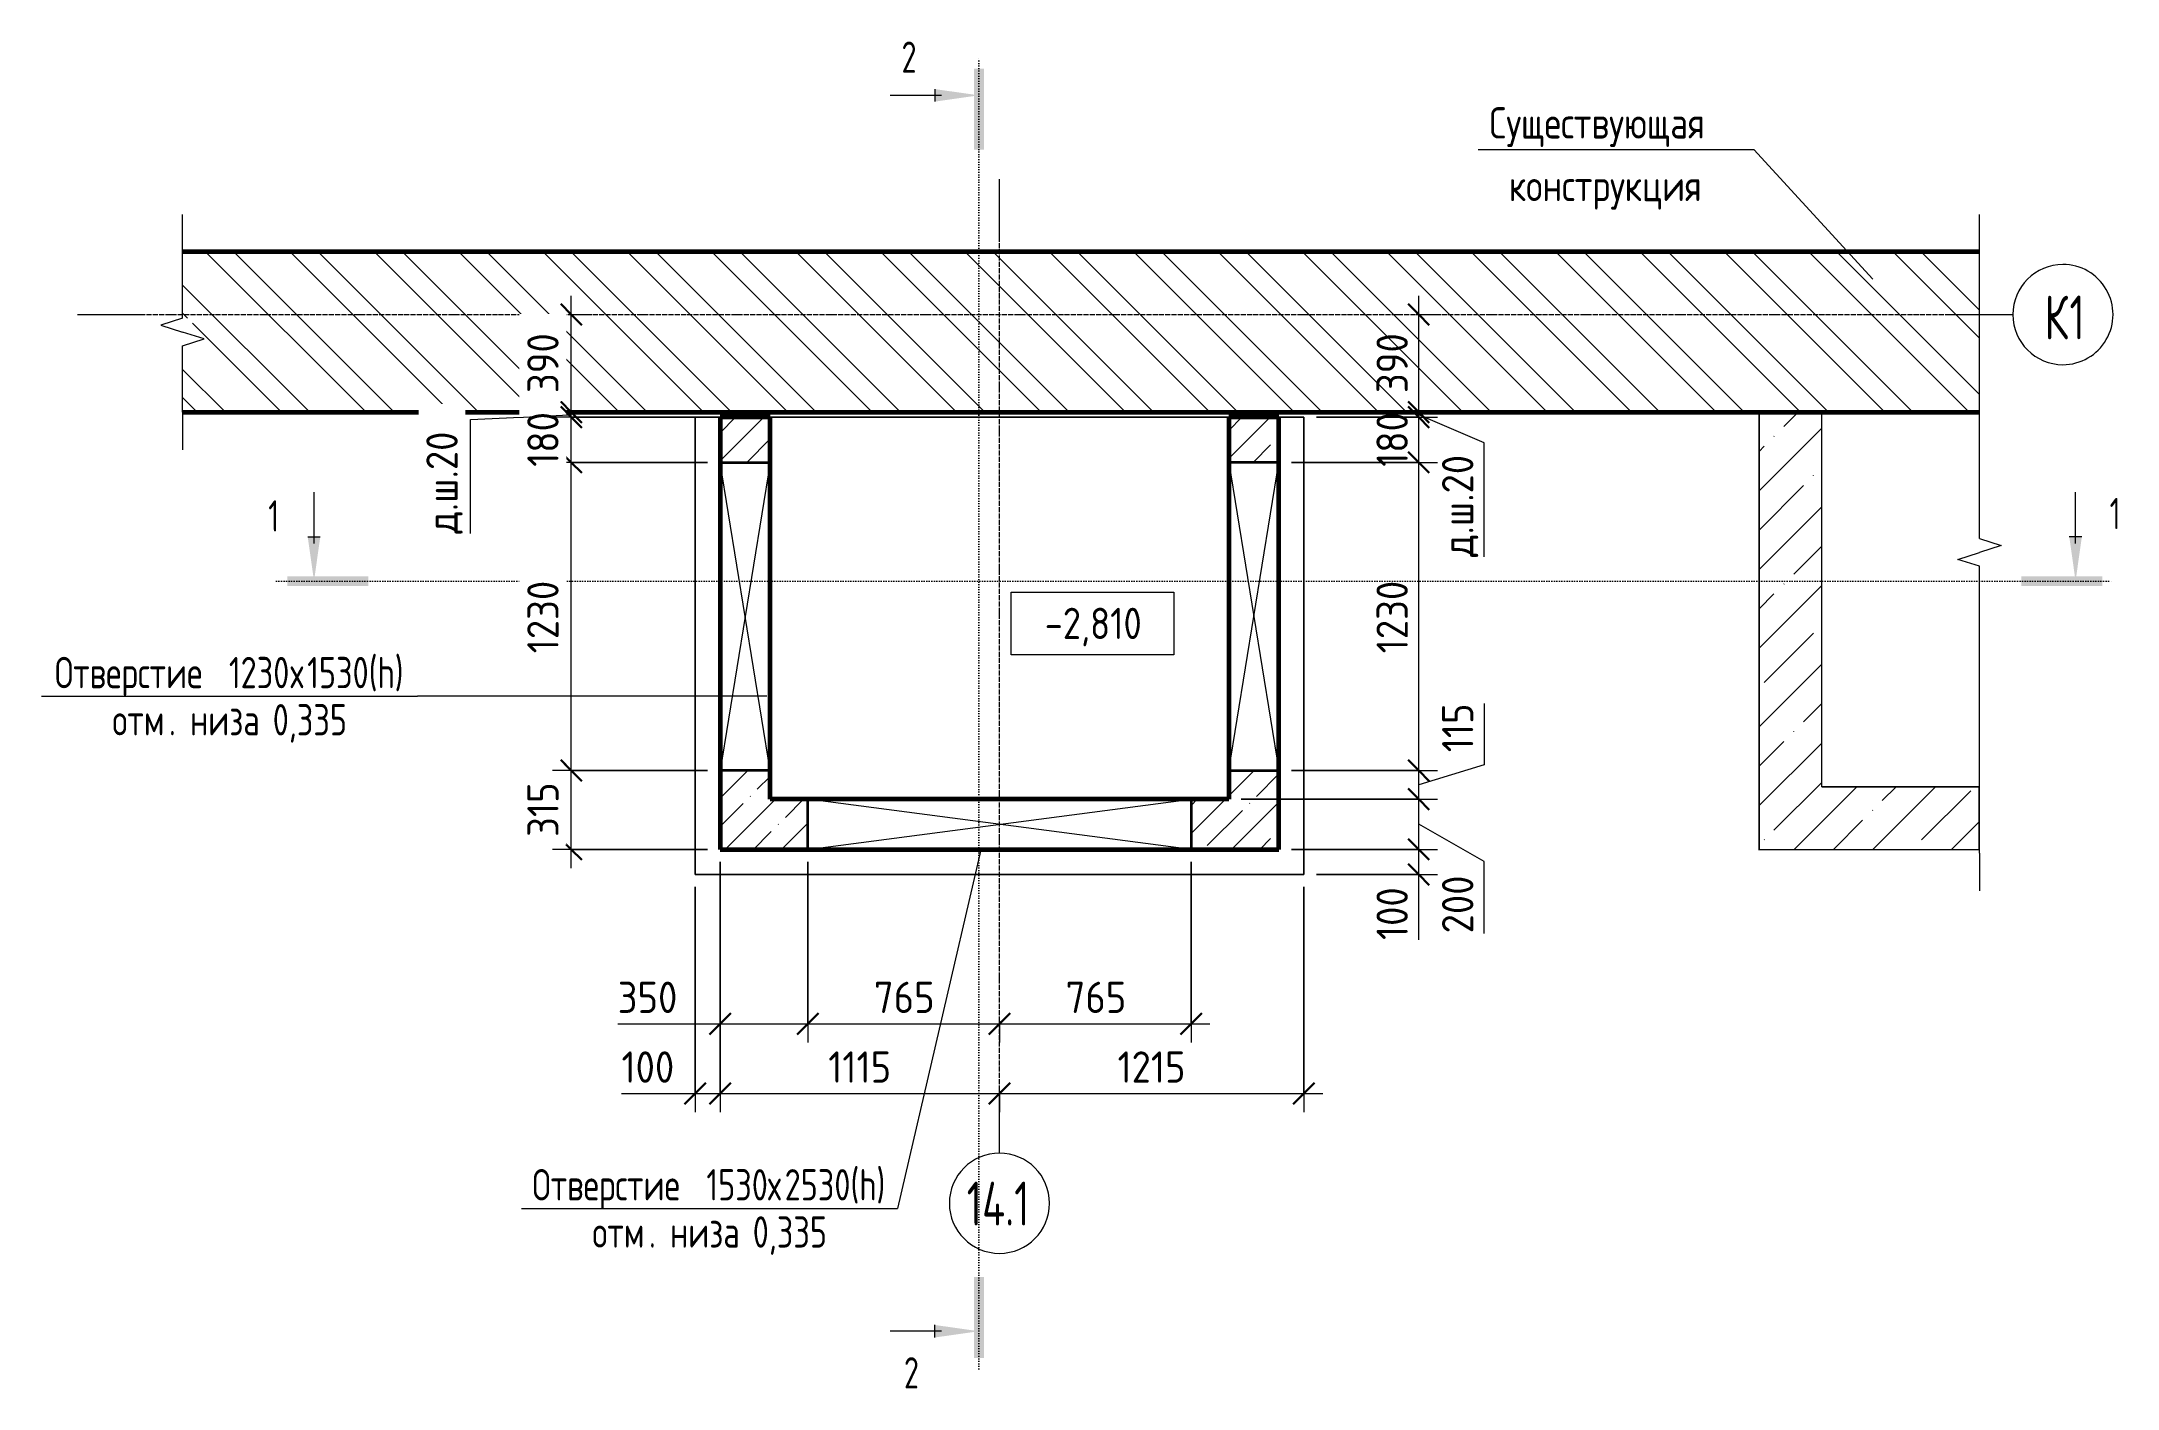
# Model space of a CAD drawing. Header units: millimetres. Extents: x -39853 to 12393, y -4903 to 80275.
# Drawn here: x -39853 to -31568, y 74898 to 80275 of the extents above.
import ezdxf

# ---------------------------------------------------------------- set-up
doc = ezdxf.new("R2010")
doc.units = ezdxf.units.MM
doc.linetypes.add('02 Штрихпунктирная _20 мм_', pattern=[25, 20, -2.5, 0, -2.5])
doc.linetypes.add('04 Пунктир 10мм', pattern=[10, 0, -10])
for name, color, linetype, lineweight in [('AA_Dim', 7, 'Continuous', 9), ('AA_Dim-50', 7, 'Continuous', 9), ('AA_Linii', 7, 'Continuous', 9), ('AA_Oformlenie', 7, 'Continuous', 9), ('AA_Razrez', 7, 'Continuous', 9), ('AA_Vinoska', 7, 'Continuous', 9), ('AA_Visotnaya otmetka', 7, 'Continuous', 9), ('AF_Okno', 7, 'Continuous', 20), ('AF_Pokritie', 7, 'Continuous', 9), ('AF_Stena', 7, 'Continuous', 20), ('AF_Stena_Опалубка', 253, 'Continuous', 20), ('KR_Fundament', 7, 'Continuous', 20), ('Оси', 7, 'Continuous', 9)]:
    doc.layers.add(name, color=color, linetype=linetype, lineweight=lineweight)
doc.styles.add('GOST Common', font='GOST Common.ttf', dxfattribs={"width": 0.85, "height": 125})
doc.styles.add('ISOCPEUR', font='isocpeur.ttf', dxfattribs={"width": 0.7, "height": 175})
doc.styles.add('ISOCPEUR_1', font='isocpeur.ttf', dxfattribs={"width": 0.85, "height": 125})
doc.styles.add('ISOCPEUR_2', font='isocpeur.ttf', dxfattribs={"width": 0.75, "height": 125})
doc.styles.add('ISOCPEUR_3', font='isocpeur.ttf', dxfattribs={"width": 0.7, "height": 125})
doc.styles.add('ISOCPEUR_4', font='isocpeur.ttf', dxfattribs={"width": 0.9, "height": 125})
doc.dimstyles.new('00_Точн_3_знака__прозр_', dxfattribs={"dimscale": 304.8, "dimtxt": 124.497647, "dimasz": 0.278871, "dimexe": 0.246063, "dimexo": 0.164042, "dimgap": 0.016404, "dimtad": 1, "dimdec": 3, "dimrnd": 0.001, "dimdsep": 46, "dimtxsty": 'ISOCPEUR_4', "dimblk1": 'OBLIQUE', "dimblk2": 'OBLIQUE', "dimsah": 1, "dimcen": 0.09, "dimdle": 0.246063, "dimazin": 0, "dimtfac": 1, "dimtdec": 4, "dimtix": 1, "dimtmove": 1, "dimatfit": 3, "dimfxl": 1, "dimtvp": 1, "dimtolj": 1, "dimtzin": 0, "dimlwd": 18, "dimlwe": 18, "dimarcsym": 2})
doc.dimstyles.new('00_Точн_3_знака__прозр__1', dxfattribs={"dimscale": 304.8, "dimtxt": 124.497647, "dimasz": 0.278871, "dimexe": 0.246063, "dimexo": 0.164042, "dimgap": 0.016404, "dimtad": 1, "dimdec": 3, "dimrnd": 0.001, "dimdsep": 46, "dimtxsty": 'ISOCPEUR_4', "dimblk1": 'OBLIQUE', "dimblk2": 'OBLIQUE', "dimsah": 1, "dimcen": 0.09, "dimdle": 0.246063, "dimazin": 0, "dimtfac": 1, "dimtdec": 4, "dimtix": 1, "dimtmove": 0, "dimatfit": 3, "dimfxl": 1, "dimtvp": 1, "dimtolj": 1, "dimtzin": 0, "dimlwd": 18, "dimlwe": 18, "dimarcsym": 2})
doc.dimstyles.new('01_Точн_3_знака__непрозр_', dxfattribs={"dimscale": 304.8, "dimtxt": 124.497647, "dimasz": 0.278871, "dimexe": 0.246063, "dimexo": 0.164042, "dimgap": 0.04101, "dimtad": 1, "dimdec": 3, "dimrnd": 0.001, "dimdsep": 46, "dimtxsty": 'ISOCPEUR_4', "dimblk1": 'OBLIQUE', "dimblk2": 'OBLIQUE', "dimsah": 1, "dimcen": 0.09, "dimdle": 0.246063, "dimazin": 0, "dimtfac": 1, "dimtdec": 4, "dimtix": 1, "dimtmove": 0, "dimatfit": 3, "dimfxl": 1, "dimtvp": 1, "dimtfill": 1, "dimtolj": 1, "dimtzin": 0, "dimlwd": 18, "dimlwe": 18, "dimarcsym": 2})
doc.dimstyles.new('01_Точн_3_знака__непрозр__1', dxfattribs={"dimscale": 304.8, "dimtxt": 124.497647, "dimasz": 0.278871, "dimexe": 0.246063, "dimexo": 0.164042, "dimgap": 0.04101, "dimtad": 1, "dimdec": 3, "dimrnd": 0.001, "dimdsep": 46, "dimtxsty": 'ISOCPEUR_4', "dimblk1": 'OBLIQUE', "dimblk2": 'OBLIQUE', "dimsah": 1, "dimcen": 0.09, "dimdle": 0.246063, "dimazin": 0, "dimtfac": 1, "dimtdec": 4, "dimtix": 1, "dimtmove": 1, "dimatfit": 3, "dimfxl": 1, "dimtvp": 1, "dimtfill": 1, "dimtolj": 1, "dimtzin": 0, "dimlwd": 18, "dimlwe": 18, "dimarcsym": 2})
pattern_1 = [(45, (-29560.04, 39488.23), (-112.2532, 112.2532), []), (45, (-29447.78, 39488.23), (-112.2532, 112.2532), [198.438, -39.688, 1.676, -38.011])]

msp = doc.modelspace()

# ---------------------------------------------------------------- texts
at = {"layer": 'AA_Razrez', "char_height": 125, "attachment_point": 1, "style": 'ISOCPEUR_3'}
for s, insert, width in [('\\fISOCPEUR|b0|i0|c204|p34|;\\W.7;2', (-36420.7155, 80275.094), 75.759469), ('\\fISOCPEUR|b0|i0|c204|p34|;\\W.7;1', (-38948.1933, 78443.6193), 53.312219), ('\\fISOCPEUR|b0|i0|c204|p34|;\\W.7;1', (-31599.0265, 78453.2064), 53.312219), ('\\fISOCPEUR|b0|i0|c204|p34|;\\W.7;2', (-36411.1285, 75022.5921), 75.759469)]:
    msp.add_mtext(s, dxfattribs=dict(at, insert=insert, width=width))
at = {"layer": 'AA_Vinoska', "char_height": 125, "attachment_point": 1}
for s, insert, width, style in [('Существующая', (-34074.5973, 80012.8267), 1219.767531, 'GOST Common'), ('конструкция', (-33997.2473, 79762.8267), 1032.373078, 'GOST Common'), ('Отверстие', (-39800.0152, 77818.2361), 769.62, 'ISOCPEUR_2'), (' 1230', (-39165.0152, 77818.2361), 369.778359, 'ISOCPEUR_2'), ('1530(h)', (-38792.9449, 77818.2361), 471.993516, 'ISOCPEUR_2'), ('\\fISOCPEUR|b0|i0|c204|p34|;\\W.75;х', (-38859.9176, 77818.2361), 81.170859, 'ISOCPEUR_2'), ('отм', (-39570.5152, 77629.8681), 273.575859, 'ISOCPEUR_2'), ('низа', (-39260.4567, 77629.8681), 327.689766, 'ISOCPEUR_2'), (' 0,335', (-38990.0856, 77629.8681), 432.91125, 'ISOCPEUR_2'), ('. ', (-39344.7926, 77629.8681), 102.215156, 'ISOCPEUR_2'), ('Отверстие', (-37894.2556, 75773.3127), 769.62, 'ISOCPEUR_2'), (' 1530', (-37259.2556, 75773.3127), 369.778359, 'ISOCPEUR_2'), ('\\fISOCPEUR|b0|i0|c204|p34|;\\W.75;х', (-36954.1579, 75773.3127), 81.170859, 'ISOCPEUR_2'), ('2530(h)', (-36887.1853, 75773.3127), 496.044141, 'ISOCPEUR_2'), ('низа', (-37344.7595, 75584.9448), 327.689766, 'ISOCPEUR_2'), (' 0,335', (-37074.3884, 75584.9448), 432.91125, 'ISOCPEUR_2'), ('отм', (-37654.8181, 75584.9448), 273.575859, 'ISOCPEUR_2'), ('. ', (-37429.0954, 75584.9448), 102.215156, 'ISOCPEUR_2')]:
    msp.add_mtext(s, dxfattribs=dict(at, insert=insert, width=width, style=style))
at = {"layer": 'AA_Visotnaya otmetka', "insert": (-35849.4547, 78014.5083), "char_height": 125, "width": 458.61918, "attachment_point": 1, "line_spacing_factor": 1.149209, "style": 'ISOCPEUR_1'}
msp.add_mtext('-2,810', dxfattribs=at)
at = {"layer": 'Оси', "char_height": 175, "attachment_point": 1, "style": 'ISOCPEUR'}
for s, insert, width in [('\\fISOCPEUR|b0|i0|c204|p34|;\\W.7;К', (-31858.9451, 79261.156), 120.653969), ('\\fISOCPEUR|b0|i0|c204|p34|;\\W.7;1', (-31759.3956, 79261.156), 75.759469), ('14.1', (-36160.6647, 75723.3337), 317.067406)]:
    msp.add_mtext(s, dxfattribs=dict(at, insert=insert, width=width))

# ---------------------------------------------------------------- blocks, each defined once
blk = doc.blocks.new('231_Отверстие прямоугольное в стене _Окно_Стена_ - Отверстие прямоугольное с обрамлением-4186306-Схема расположения форшахты в_о 14_1-К1')
at = {"layer": 'AA_Oformlenie', "lineweight": 35}
for p, q in [((-490, -100), (-490, 100)), ((-490, 100), (740, 100)), ((740, 100), (740, -100)), ((740, -100), (-490, -100))]:
    blk.add_line(p, q, dxfattribs=at)
at = {"layer": 'AA_Oformlenie'}
for p, q in [((-490, 100), (-490, -100)), ((740, 100), (-490, 100)), ((740, 100), (-490, -100)), ((-490, 100), (740, -100)), ((740, 100), (740, -100)), ((-490, -100), (740, -100))]:
    blk.add_line(p, q, dxfattribs=at)
at = {"layer": 'AF_Okno', "lineweight": 9}
for p, q in [((494, 100), (-490, 100)), ((740, 100), (494, 100)), ((-490, -100), (-244, -100)), ((-244, -100), (740, -100))]:
    blk.add_line(p, q, dxfattribs=at)
blk = doc.blocks.new('231_Отверстие прямоугольное в стене _Окно_Стена_ - Отверстие прямоугольное с обрамлением-4186206-Схема расположения форшахты в_о 14_1-К1')
at = {"layer": 'AA_Oformlenie', "lineweight": 35}
for p, q in [((-640, -100), (-640, 100)), ((-640, 100), (890, 100)), ((890, 100), (890, -100)), ((890, -100), (-640, -100))]:
    blk.add_line(p, q, dxfattribs=at)
at = {"layer": 'AA_Oformlenie'}
for p, q in [((-640, 100), (-640, -100)), ((890, 100), (-640, 100)), ((890, 100), (-640, -100)), ((-640, 100), (890, -100)), ((890, 100), (890, -100)), ((-640, -100), (890, -100))]:
    blk.add_line(p, q, dxfattribs=at)
at = {"layer": 'AF_Okno', "lineweight": 9}
for p, q in [((584, 100), (-640, 100)), ((890, 100), (724.9, 100)), ((-640, -100), (-474.9, -100)), ((-334, -100), (890, -100))]:
    blk.add_line(p, q, dxfattribs=at)
blk = doc.blocks.new('231_Отверстие прямоугольное в стене _Окно_Стена_ - Отверстие прямоугольное с обрамлением-4186362-Схема расположения форшахты в_о 14_1-К1')
at = {"layer": 'AA_Oformlenie', "lineweight": 35}
for p, q in [((740, 100), (-490, 100)), ((-490, 100), (-490, -100)), ((740, -100), (740, 100)), ((-490, -100), (740, -100))]:
    blk.add_line(p, q, dxfattribs=at)
at = {"layer": 'AA_Oformlenie'}
for p, q in [((-490, -100), (-490, 100)), ((-490, 100), (740, 100)), ((740, -100), (-490, 100)), ((-490, -100), (740, 100)), ((740, -100), (740, 100)), ((740, -100), (-490, -100))]:
    blk.add_line(p, q, dxfattribs=at)
at = {"layer": 'AF_Okno', "lineweight": 9}
for p, q in [((-490, 100), (-244, 100)), ((-244, 100), (740, 100)), ((494, -100), (-490, -100)), ((740, -100), (494, -100))]:
    blk.add_line(p, q, dxfattribs=at)
blk = doc.blocks.new('011_ЛинияОбрыва _ЭлУзла_Линия_ - Тип 1-4160036-Схема расположения форшахты в_о 14_1-К1')
at = {"layer": 'AA_Oformlenie'}
for p, q in [((0, 0), (1145, 0)), ((1256.3, 0), (2400, 0))]:
    blk.add_line(p, q, dxfattribs=at)
blk = doc.blocks.new('011_ЛинияОбрыва _ЭлУзла_Линия_ - Тип 1-4027516-Схема расположения форшахты в_о 14_1-К1')
at = {"layer": 'AA_Oformlenie'}
for p, q in [((0, 0), (265, 0)), ((376.3, 0), (640, 0))]:
    blk.add_line(p, q, dxfattribs=at)
blk = doc.blocks.new('Ось сетки - d_4мм-2765513-Схема расположения форшахты в_о 14_1-К1')
at = {"layer": 'Оси'}
for start, end in [(360, 180), (360, 180), (180, 360), (180, 360)]:
    blk.add_arc((0, 0), 4, start, end, dxfattribs=at)
blk = doc.blocks.new('Высотные отметки - Рамка вверх-400294-Схема расположения форшахты в_о 14_1-К1')
at = {"layer": 'AA_Vinoska'}
for p, q in [((-13, 0), (-13, 5)), ((-13, 5), (0, 5)), ((0, 5), (0, 0)), ((0, 0), (-13, 0))]:
    blk.add_line(p, q, dxfattribs=at)
blk = doc.blocks.new('010_Текст с выноской - Текст 2 строки-4027658-Схема расположения форшахты в_о 14_1-К1')
at = {"layer": 'AA_Vinoska'}
blk.add_line((-11, 0), (11, 0), dxfattribs=at)
blk = doc.blocks.new('042_М_Отверстия - Позиция и размер-2808408-Схема расположения форшахты в_о 14_1-К1')
at = {"layer": 'AA_Vinoska'}
blk.add_line((-15, 0), (15, 0), dxfattribs=at)
blk = doc.blocks.new('Разрез - Номер узла_ сзади-394133-Схема расположения форшахты в_о 14_1-К1')
at = {"layer": 'AA_Razrez'}
for points in [[(7.33, 0.4), (7.33, -0.39), (0.87, -0.39), (0.87, 0.4)], [(3.5, -3.53), (2.5, -3.53), (3, 0)]]:
    blk.add_hatch(color=256, dxfattribs=at).paths.add_polyline_path(points)
for p, q in [((3, -3), (3, -7.1)), ((2.5, -3.53), (3.5, -3.53))]:
    blk.add_line(p, q, dxfattribs=at)
blk = doc.blocks.new('Разрез - Номер узла_ спереди-394134-Схема расположения форшахты в_о 14_1-К1')
at = {"layer": 'AA_Razrez'}
for points in [[(7.33, 0.4), (7.33, -0.39), (0.87, -0.39), (0.87, 0.4)], [(3.5, -3.53), (2.5, -3.53), (3, 0)]]:
    blk.add_hatch(color=256, dxfattribs=at).paths.add_polyline_path(points)
for p, q in [((3, -3), (3, -7.1)), ((2.5, -3.53), (3.5, -3.53))]:
    blk.add_line(p, q, dxfattribs=at)
blk = doc.blocks.new('DIMBLOCK1-Схема расположения форшахты в_о 14_1-К1')
at = {"layer": 'AA_Dim-50', "lineweight": 30}
for p, q in [((-34356.8, 77050), (-34399.3, 77092.5)), ((-34356.8, 76950), (-34399.3, 76992.5)), ((-34356.8, 77050), (-34314.3, 77007.5)), ((-34356.8, 76950), (-34314.3, 76907.5))]:
    blk.add_line(p, q, dxfattribs=at)
at = {"layer": 'AA_Dim-50', "lineweight": 18}
for p, q in [((-34864.9, 77050), (-34281.8, 77050)), ((-34356.8, 77050), (-34864.9, 77050)), ((-34356.8, 76875), (-34356.8, 77050)), ((-34356.8, 76953.6), (-34356.8, 77000)), ((-34764.9, 76950), (-34281.8, 76950)), ((-34356.8, 76950), (-34764.9, 76950)), ((-34356.8, 76688.1), (-34356.8, 76953.6))]:
    blk.add_line(p, q, dxfattribs=at)
at = {"layer": 'AA_Dim-50', "color": 0, "lineweight": 18, "insert": (-34525.1, 76688.1), "char_height": 125, "width": 258.572, "attachment_point": 1, "rotation": 90, "line_spacing_factor": 1.149209, "style": 'ISOCPEUR_4'}
blk.add_mtext('100', dxfattribs=at)
blk = doc.blocks.new('_Oblique')
at = {"color": 0, "linetype": 'ByBlock', "lineweight": -2}
blk.add_line((-0.5, -0.5), (0.5, 0.5), dxfattribs=at)
blk = doc.blocks.new('DIMBLOCK2-Схема расположения форшахты в_о 14_1-К1')
at = {"layer": 'AA_Dim-50', "lineweight": 18}
for p, q in [((-35064.9, 77250), (-34281.8, 77250)), ((-34356.8, 77250), (-35064.9, 77250)), ((-34356.8, 77050), (-34356.8, 77250)), ((-34095.3, 77001.5), (-34356.8, 77150)), ((-34864.9, 77050), (-34281.8, 77050)), ((-34356.8, 77050), (-34864.9, 77050)), ((-34095.3, 76714.5), (-34095.3, 77001.5))]:
    blk.add_line(p, q, dxfattribs=at)
at = {"layer": 'AA_Dim-50', "lineweight": 30}
for p, q in [((-34356.8, 77250), (-34399.3, 77292.5)), ((-34356.8, 77250), (-34314.3, 77207.5)), ((-34356.8, 77050), (-34399.3, 77092.5)), ((-34356.8, 77050), (-34314.3, 77007.5))]:
    blk.add_line(p, q, dxfattribs=at)
at = {"layer": 'AA_Dim-50', "color": 0, "lineweight": 18, "insert": (-34263.6, 76714.5), "char_height": 125, "width": 284.429, "attachment_point": 1, "rotation": 90, "line_spacing_factor": 1.149209, "style": 'ISOCPEUR_4'}
blk.add_mtext('200', dxfattribs=at)
blk = doc.blocks.new('DIMBLOCK3-Схема расположения форшахты в_о 14_1-К1')
at = {"layer": 'AA_Dim-50', "lineweight": 18}
for p, q in [((-34095.3, 77631.7), (-34095.3, 77387.7)), ((-34095.3, 77387.7), (-34356.8, 77307.5)), ((-34864.9, 77365), (-34281.8, 77365)), ((-34356.8, 77365), (-34864.9, 77365)), ((-34356.8, 77250), (-34356.8, 77365)), ((-35064.9, 77250), (-34281.8, 77250)), ((-34356.8, 77250), (-35064.9, 77250))]:
    blk.add_line(p, q, dxfattribs=at)
at = {"layer": 'AA_Dim-50', "lineweight": 30}
for p, q in [((-34356.8, 77365), (-34399.3, 77407.5)), ((-34356.8, 77365), (-34314.3, 77322.5)), ((-34356.8, 77250), (-34399.3, 77292.5)), ((-34356.8, 77250), (-34314.3, 77207.5))]:
    blk.add_line(p, q, dxfattribs=at)
at = {"layer": 'AA_Dim-50', "color": 0, "lineweight": 18, "insert": (-34263.6, 77437.7), "char_height": 125, "width": 232.715, "attachment_point": 1, "rotation": 90, "line_spacing_factor": 1.149209, "style": 'ISOCPEUR_4'}
blk.add_mtext('115', dxfattribs=at)
blk = doc.blocks.new('DIMBLOCK4-Схема расположения форшахты в_о 14_1-К1')
at = {"layer": 'AA_Dim-50', "lineweight": 30}
for p, q in [((-34356.8, 78595), (-34399.3, 78637.5)), ((-34356.8, 78595), (-34314.3, 78552.5)), ((-34356.8, 77365), (-34399.3, 77407.5)), ((-34356.8, 77365), (-34314.3, 77322.5))]:
    blk.add_line(p, q, dxfattribs=at)
at = {"layer": 'AA_Dim-50', "lineweight": 18}
for p, q in [((-34864.9, 78595), (-34281.8, 78595)), ((-34356.8, 78595), (-34864.9, 78595)), ((-34356.8, 77365), (-34356.8, 78595)), ((-34864.9, 77365), (-34281.8, 77365)), ((-34356.8, 77365), (-34864.9, 77365))]:
    blk.add_line(p, q, dxfattribs=at)
at = {"layer": 'AA_Dim-50', "color": 0, "lineweight": 18, "insert": (-34525.1, 77832.7), "char_height": 125, "width": 353.382, "attachment_point": 1, "rotation": 90, "line_spacing_factor": 1.149209, "style": 'ISOCPEUR_4'}
blk.add_mtext('1230', dxfattribs=at)
blk = doc.blocks.new('DIMBLOCK5-Схема расположения форшахты в_о 14_1-К1')
at = {"layer": 'AA_Dim-50', "lineweight": 30}
for p, q in [((-34356.8, 78775), (-34399.3, 78817.5)), ((-34356.8, 78775), (-34314.3, 78732.5)), ((-34356.8, 78595), (-34399.3, 78637.5)), ((-34356.8, 78595), (-34314.3, 78552.5))]:
    blk.add_line(p, q, dxfattribs=at)
at = {"layer": 'AA_Dim-50', "lineweight": 18}
for p, q in [((-34764.9, 78775), (-34281.8, 78775)), ((-34356.8, 78775), (-34764.9, 78775)), ((-34356.8, 78595), (-34356.8, 78775)), ((-34864.9, 78595), (-34281.8, 78595)), ((-34356.8, 78595), (-34864.9, 78595))]:
    blk.add_line(p, q, dxfattribs=at)
at = {"layer": 'AA_Dim-50', "color": 0, "lineweight": 18, "insert": (-34525.1, 78577.2), "char_height": 125, "width": 258.572, "attachment_point": 1, "rotation": 90, "line_spacing_factor": 1.149209, "style": 'ISOCPEUR_4'}
blk.add_mtext('180', dxfattribs=at)
blk = doc.blocks.new('DIMBLOCK6-Схема расположения форшахты в_о 14_1-К1')
at = {"layer": 'AA_Dim-50', "lineweight": 30}
for p, q in [((-34356.8, 78795), (-34399.3, 78837.5)), ((-34356.8, 78775), (-34399.3, 78817.5)), ((-34356.8, 78795), (-34314.3, 78752.5)), ((-34356.8, 78775), (-34314.3, 78732.5))]:
    blk.add_line(p, q, dxfattribs=at)
at = {"layer": 'AA_Dim-50', "lineweight": 18}
for p, q in [((-34764.9, 78775), (-34281.8, 78775)), ((-34356.8, 78775), (-34764.9, 78775)), ((-34366.9, 78795), (-34281.8, 78795)), ((-34356.8, 78795), (-34366.9, 78795)), ((-34356.8, 78775), (-34356.8, 78795)), ((-34095.3, 78672.3), (-34356.8, 78785)), ((-34095.3, 78217.7), (-34095.3, 78672.3))]:
    blk.add_line(p, q, dxfattribs=at)
at = {"layer": 'AA_Dim-50', "color": 0, "lineweight": 18, "insert": (-34263.6, 78217.7), "char_height": 125, "width": 485.541, "attachment_point": 1, "rotation": 90, "line_spacing_factor": 1.149209, "style": 'ISOCPEUR_4'}
blk.add_mtext('д.ш.20', dxfattribs=at)
blk = doc.blocks.new('DIMBLOCK7-Схема расположения форшахты в_о 14_1-К1')
at = {"layer": 'AA_Dim-50', "lineweight": 30}
for p, q in [((-34356.8, 79185), (-34399.3, 79227.5)), ((-34356.8, 79185), (-34314.3, 79142.5)), ((-34356.8, 78795), (-34399.3, 78837.5)), ((-34356.8, 78795), (-34314.3, 78752.5))]:
    blk.add_line(p, q, dxfattribs=at)
at = {"layer": 'AA_Dim-50', "lineweight": 18}
for p, q in [((-34356.8, 78795), (-34356.8, 79260)), ((-34366.9, 79185), (-34281.8, 79185)), ((-34356.8, 79185), (-34366.9, 79185)), ((-34366.9, 78795), (-34281.8, 78795)), ((-34356.8, 78795), (-34366.9, 78795))]:
    blk.add_line(p, q, dxfattribs=at)
at = {"layer": 'AA_Dim-50', "color": 0, "lineweight": 18, "insert": (-34525.1, 78871.4), "char_height": 125, "width": 284.429, "attachment_point": 1, "rotation": 90, "line_spacing_factor": 1.149209, "style": 'ISOCPEUR_4'}
blk.add_mtext('390', dxfattribs=at)
blk = doc.blocks.new('DIMBLOCK8-Схема расположения форшахты в_о 14_1-К1')
at = {"layer": 'AA_Dim-50', "lineweight": 18}
for p, q in [((-37144.9, 77000), (-37144.9, 76278.4)), ((-37144.9, 76353.4), (-37144.9, 77000)), ((-36794.9, 77000), (-36794.9, 76278.4)), ((-36794.9, 76353.4), (-36794.9, 77000)), ((-37553.6, 76353.4), (-37266.6, 76353.4)), ((-37266.6, 76353.4), (-36969.9, 76353.4)), ((-37219.9, 76353.4), (-36794.9, 76353.4))]:
    blk.add_line(p, q, dxfattribs=at)
at = {"layer": 'AA_Dim-50', "lineweight": 30}
for p, q in [((-37144.9, 76353.4), (-37102.4, 76395.9)), ((-36794.9, 76353.4), (-36752.4, 76395.9)), ((-37144.9, 76353.4), (-37187.4, 76310.9)), ((-36794.9, 76353.4), (-36837.4, 76310.9))]:
    blk.add_line(p, q, dxfattribs=at)
at = {"layer": 'AA_Dim-50', "color": 0, "lineweight": 18, "insert": (-37553.6, 76521.7), "char_height": 125, "width": 284.429, "attachment_point": 1, "line_spacing_factor": 1.149209, "style": 'ISOCPEUR_4'}
blk.add_mtext('350', dxfattribs=at)
blk = doc.blocks.new('DIMBLOCK9-Схема расположения форшахты в_о 14_1-К1')
at = {"layer": 'AA_Dim-50', "lineweight": 18}
for p, q in [((-36794.9, 77000), (-36794.9, 76278.4)), ((-36794.9, 76353.4), (-36794.9, 77000)), ((-36794.9, 76353.4), (-36029.9, 76353.4)), ((-36029.9, 76363.5), (-36029.9, 76278.4)), ((-36029.9, 76353.4), (-36029.9, 76363.5))]:
    blk.add_line(p, q, dxfattribs=at)
at = {"layer": 'AA_Dim-50', "lineweight": 30}
for p, q in [((-36794.9, 76353.4), (-36752.4, 76395.9)), ((-36029.9, 76353.4), (-35987.4, 76395.9)), ((-36794.9, 76353.4), (-36837.4, 76310.9)), ((-36029.9, 76353.4), (-36072.4, 76310.9))]:
    blk.add_line(p, q, dxfattribs=at)
at = {"layer": 'AA_Dim-50', "color": 0, "lineweight": 18, "insert": (-36530.9, 76521.7), "char_height": 125, "width": 284.429, "attachment_point": 1, "line_spacing_factor": 1.149209, "style": 'ISOCPEUR_4'}
blk.add_mtext('765', dxfattribs=at)
blk = doc.blocks.new('DIMBLOCK10-Схема расположения форшахты в_о 14_1-К1')
at = {"layer": 'AA_Dim-50', "lineweight": 18}
for p, q in [((-35264.9, 77000), (-35264.9, 76278.4)), ((-35264.9, 76353.4), (-35264.9, 77000)), ((-36029.9, 76363.5), (-36029.9, 76278.4)), ((-36029.9, 76353.4), (-36029.9, 76363.5)), ((-36029.9, 76353.4), (-35189.9, 76353.4))]:
    blk.add_line(p, q, dxfattribs=at)
at = {"layer": 'AA_Dim-50', "lineweight": 30}
for p, q in [((-36029.9, 76353.4), (-35987.4, 76395.9)), ((-35264.9, 76353.4), (-35222.4, 76395.9)), ((-36029.9, 76353.4), (-36072.4, 76310.9)), ((-35264.9, 76353.4), (-35307.4, 76310.9))]:
    blk.add_line(p, q, dxfattribs=at)
at = {"layer": 'AA_Dim-50', "color": 0, "lineweight": 18, "insert": (-35765.9, 76521.7), "char_height": 125, "width": 284.429, "attachment_point": 1, "line_spacing_factor": 1.149209, "style": 'ISOCPEUR_4'}
blk.add_mtext('765', dxfattribs=at)
blk = doc.blocks.new('DIMBLOCK11-Схема расположения форшахты в_о 14_1-К1')
at = {"layer": 'AA_Dim-50', "lineweight": 30}
for p, q in [((-37738.7, 77365), (-37781.2, 77407.5)), ((-37738.7, 77365), (-37696.2, 77322.5)), ((-37738.7, 77050), (-37781.2, 77092.5)), ((-37738.7, 77050), (-37696.2, 77007.5))]:
    blk.add_line(p, q, dxfattribs=at)
at = {"layer": 'AA_Dim-50', "lineweight": 18}
for p, q in [((-37194.9, 77365), (-37813.7, 77365)), ((-37738.7, 76975), (-37738.7, 77365)), ((-37738.7, 77365), (-37194.9, 77365)), ((-37194.9, 77050), (-37813.7, 77050)), ((-37738.7, 77050), (-37194.9, 77050))]:
    blk.add_line(p, q, dxfattribs=at)
at = {"layer": 'AA_Dim-50', "color": 0, "lineweight": 18, "insert": (-37914.5, 77099.7), "char_height": 125, "width": 258.572, "attachment_point": 1, "rotation": 90, "line_spacing_factor": 1.149209, "style": 'ISOCPEUR_4', "bg_fill": 3, "box_fill_scale": 1.25, "bg_fill_color": 256, "bg_fill_true_color": 13158600, "bg_fill_transparency": 0}
blk.add_mtext('315', dxfattribs=at)
blk = doc.blocks.new('DIMBLOCK12-Схема расположения форшахты в_о 14_1-К1')
at = {"layer": 'AA_Dim-50', "lineweight": 30}
for p, q in [((-37738.7, 78595), (-37781.2, 78637.5)), ((-37738.7, 78595), (-37696.2, 78552.5)), ((-37738.7, 77365), (-37781.2, 77407.5)), ((-37738.7, 77365), (-37696.2, 77322.5))]:
    blk.add_line(p, q, dxfattribs=at)
at = {"layer": 'AA_Dim-50', "lineweight": 18}
for p, q in [((-37194.9, 78595), (-37813.7, 78595)), ((-37738.7, 77365), (-37738.7, 78595)), ((-37738.7, 78595), (-37194.9, 78595)), ((-37194.9, 77365), (-37813.7, 77365)), ((-37738.7, 77365), (-37194.9, 77365))]:
    blk.add_line(p, q, dxfattribs=at)
at = {"layer": 'AA_Dim-50', "color": 0, "lineweight": 18, "insert": (-37914.5, 77832.7), "char_height": 125, "width": 353.382, "attachment_point": 1, "rotation": 90, "line_spacing_factor": 1.149209, "style": 'ISOCPEUR_4', "bg_fill": 3, "box_fill_scale": 1.25, "bg_fill_color": 256, "bg_fill_true_color": 13158600, "bg_fill_transparency": 0}
blk.add_mtext('1230', dxfattribs=at)
blk = doc.blocks.new('DIMBLOCK13-Схема расположения форшахты в_о 14_1-К1')
at = {"layer": 'AA_Dim-50', "lineweight": 30}
for p, q in [((-37738.7, 78775), (-37781.2, 78817.5)), ((-37738.7, 78775), (-37696.2, 78732.5)), ((-37738.7, 78595), (-37781.2, 78637.5)), ((-37738.7, 78595), (-37696.2, 78552.5))]:
    blk.add_line(p, q, dxfattribs=at)
at = {"layer": 'AA_Dim-50', "lineweight": 18}
for p, q in [((-37194.9, 78775), (-37813.7, 78775)), ((-37738.7, 78595), (-37738.7, 78775)), ((-37738.7, 78775), (-37194.9, 78775)), ((-37194.9, 78595), (-37813.7, 78595)), ((-37738.7, 78595), (-37194.9, 78595))]:
    blk.add_line(p, q, dxfattribs=at)
at = {"layer": 'AA_Dim-50', "color": 0, "lineweight": 18, "insert": (-37914.5, 78577.2), "char_height": 125, "width": 258.572, "attachment_point": 1, "rotation": 90, "line_spacing_factor": 1.149209, "style": 'ISOCPEUR_4', "bg_fill": 3, "box_fill_scale": 1.25, "bg_fill_color": 256, "bg_fill_true_color": 13158600, "bg_fill_transparency": 0}
blk.add_mtext('180', dxfattribs=at)
blk = doc.blocks.new('DIMBLOCK14-Схема расположения форшахты в_о 14_1-К1')
at = {"layer": 'AA_Dim-50', "lineweight": 30}
for p, q in [((-37738.7, 78795), (-37781.2, 78837.5)), ((-37738.7, 78775), (-37781.2, 78817.5)), ((-37738.7, 78795), (-37696.2, 78752.5)), ((-37738.7, 78775), (-37696.2, 78732.5))]:
    blk.add_line(p, q, dxfattribs=at)
at = {"layer": 'AA_Dim-50', "lineweight": 18}
for p, q in [((-38141.5, 78765.4), (-37738.7, 78785)), ((-38141.5, 78310.8), (-38141.5, 78765.4)), ((-37194.9, 78775), (-37813.7, 78775)), ((-37748.8, 78795), (-37663.7, 78795)), ((-37738.7, 78795), (-37748.8, 78795)), ((-37738.7, 78775), (-37738.7, 78795)), ((-37738.7, 78775), (-37194.9, 78775))]:
    blk.add_line(p, q, dxfattribs=at)
at = {"layer": 'AA_Dim-50', "color": 0, "lineweight": 18, "insert": (-38317.3, 78310.8), "char_height": 125, "width": 485.541, "attachment_point": 1, "rotation": 90, "line_spacing_factor": 1.149209, "style": 'ISOCPEUR_4', "bg_fill": 3, "box_fill_scale": 1.25, "bg_fill_color": 256, "bg_fill_true_color": 13158600, "bg_fill_transparency": 0}
blk.add_mtext('д.ш.20', dxfattribs=at)
blk = doc.blocks.new('DIMBLOCK15-Схема расположения форшахты в_о 14_1-К1')
at = {"layer": 'AA_Dim-50', "lineweight": 30}
for p, q in [((-37738.7, 79185), (-37781.2, 79227.5)), ((-37738.7, 79185), (-37696.2, 79142.5)), ((-37738.7, 78795), (-37781.2, 78837.5)), ((-37738.7, 78795), (-37696.2, 78752.5))]:
    blk.add_line(p, q, dxfattribs=at)
at = {"layer": 'AA_Dim-50', "lineweight": 18}
for p, q in [((-37738.7, 78795), (-37738.7, 79260)), ((-37748.8, 79185), (-37663.7, 79185)), ((-37738.7, 79185), (-37748.8, 79185)), ((-37748.8, 78795), (-37663.7, 78795)), ((-37738.7, 78795), (-37748.8, 78795))]:
    blk.add_line(p, q, dxfattribs=at)
at = {"layer": 'AA_Dim-50', "color": 0, "lineweight": 18, "insert": (-37914.5, 78871.4), "char_height": 125, "width": 284.429, "attachment_point": 1, "rotation": 90, "line_spacing_factor": 1.149209, "style": 'ISOCPEUR_4', "bg_fill": 3, "box_fill_scale": 1.25, "bg_fill_color": 256, "bg_fill_true_color": 13158600, "bg_fill_transparency": 0}
blk.add_mtext('390', dxfattribs=at)
blk = doc.blocks.new('DIMBLOCK16-Схема расположения форшахты в_о 14_1-К1')
at = {"layer": 'AA_Dim-50', "lineweight": 18}
for p, q in [((-37144.9, 77000), (-37144.9, 76000.1)), ((-37144.9, 76075.1), (-37144.9, 77000)), ((-37244.9, 76900), (-37244.9, 76000.1)), ((-37244.9, 76075.1), (-37244.9, 76900)), ((-37538.5, 76075.1), (-37273, 76075.1)), ((-37319.9, 76075.1), (-37144.9, 76075.1)), ((-37273, 76075.1), (-37194.9, 76075.1))]:
    blk.add_line(p, q, dxfattribs=at)
at = {"layer": 'AA_Dim-50', "lineweight": 30}
for p, q in [((-37244.9, 76075.1), (-37287.4, 76032.6)), ((-37244.9, 76075.1), (-37202.4, 76117.6)), ((-37144.9, 76075.1), (-37187.4, 76032.6)), ((-37144.9, 76075.1), (-37102.4, 76117.6))]:
    blk.add_line(p, q, dxfattribs=at)
at = {"layer": 'AA_Dim-50', "color": 0, "lineweight": 18, "insert": (-37538.5, 76243.4), "char_height": 125, "width": 258.572, "attachment_point": 1, "line_spacing_factor": 1.149209, "style": 'ISOCPEUR_4'}
blk.add_mtext('100', dxfattribs=at)
blk = doc.blocks.new('DIMBLOCK17-Схема расположения форшахты в_о 14_1-К1')
at = {"layer": 'AA_Dim-50', "lineweight": 18}
for p, q in [((-37144.9, 77000), (-37144.9, 76000.1)), ((-37144.9, 76075.1), (-37144.9, 77000)), ((-37144.9, 76075.1), (-36029.9, 76075.1)), ((-36029.9, 76085.2), (-36029.9, 76000.1)), ((-36029.9, 76075.1), (-36029.9, 76085.2))]:
    blk.add_line(p, q, dxfattribs=at)
at = {"layer": 'AA_Dim-50', "lineweight": 30}
for p, q in [((-37144.9, 76075.1), (-37187.4, 76032.6)), ((-37144.9, 76075.1), (-37102.4, 76117.6)), ((-36029.9, 76075.1), (-36072.4, 76032.6)), ((-36029.9, 76075.1), (-35987.4, 76117.6))]:
    blk.add_line(p, q, dxfattribs=at)
at = {"layer": 'AA_Dim-50', "color": 0, "lineweight": 18, "insert": (-36713.1, 76243.4), "char_height": 125, "width": 301.667, "attachment_point": 1, "line_spacing_factor": 1.149209, "style": 'ISOCPEUR_4'}
blk.add_mtext('1115', dxfattribs=at)
blk = doc.blocks.new('DIMBLOCK18-Схема расположения форшахты в_о 14_1-К1')
at = {"layer": 'AA_Dim-50', "lineweight": 18}
for p, q in [((-34814.9, 76900), (-34814.9, 76000.1)), ((-34814.9, 76075.1), (-34814.9, 76900)), ((-36029.9, 76085.2), (-36029.9, 76000.1)), ((-36029.9, 76075.1), (-36029.9, 76085.2)), ((-36029.9, 76075.1), (-34739.9, 76075.1))]:
    blk.add_line(p, q, dxfattribs=at)
at = {"layer": 'AA_Dim-50', "lineweight": 30}
for p, q in [((-36029.9, 76075.1), (-36072.4, 76032.6)), ((-36029.9, 76075.1), (-35987.4, 76117.6)), ((-34814.9, 76075.1), (-34857.4, 76032.6)), ((-34814.9, 76075.1), (-34772.4, 76117.6))]:
    blk.add_line(p, q, dxfattribs=at)
at = {"layer": 'AA_Dim-50', "color": 0, "lineweight": 18, "insert": (-35558.8, 76243.4), "char_height": 125, "width": 327.525, "attachment_point": 1, "line_spacing_factor": 1.149209, "style": 'ISOCPEUR_4'}
blk.add_mtext('1215', dxfattribs=at)

# ---------------------------------------------------------------- dimensions: what is measured, and where the dimension line sits
at = {"layer": 'AA_Dim', "lineweight": 18}
for base, p1, p2, override, picture, middle in [((-34356.7811, 79184.9563), (-34416.8852, 78794.9563), (-34416.8852, 79184.9563), {"dimpost": '<>', "dimfxl": 390}, 'DIMBLOCK7-Схема расположения форшахты в_о 14_1-К1', (-34424.2811, 78989.9563)), ((-34356.7811, 78774.9563), (-34914.8743, 78594.9563), (-34814.8743, 78774.9563), {"dimpost": '<>', "dimfxl": 205.912603}, 'DIMBLOCK5-Схема расположения форшахты в_о 14_1-К1', (-34424.2811, 78684.9563)), ((-34356.7811, 78594.9563), (-34914.8743, 77364.9563), (-34914.8743, 78594.9563), {"dimpost": '<>', "dimfxl": 1230}, 'DIMBLOCK4-Схема расположения форшахты в_о 14_1-К1', (-34424.2811, 77979.9563))]:
    dim = msp.add_linear_dim(base=base, p1=p1, p2=p2, angle=90, dimstyle='00_Точн_3_знака__прозр__1', override=override, dxfattribs=at)
    dim.commit()
    dim.dimension.update_dxf_attribs({"geometry": picture, "text_midpoint": middle})
for base, p1, p2, override, picture, middle in [((-34356.7811, 78794.9563), (-34814.8743, 78774.9563), (-34416.8852, 78794.9563), {"dimpost": 'д.ш.<>', "dimfxl": 398.491331}, 'DIMBLOCK6-Схема расположения форшахты в_о 14_1-К1', (-34180.2906, 78460.477)), ((-34356.7811, 77364.9563), (-35114.8743, 77249.9563), (-34914.8743, 77364.9563), {"dimpost": '<>', "dimfxl": 230.70544}, 'DIMBLOCK3-Схема расположения форшахты в_о 14_1-К1', (-34180.2906, 77554.1012)), ((-34356.7811, 77249.9563), (-34914.8743, 77049.9563), (-35114.8743, 77249.9563), {"dimpost": '<>', "dimfxl": 282.842712}, 'DIMBLOCK2-Схема расположения форшахты в_о 14_1-К1', (-34180.2906, 76856.6709)), ((-34356.7811, 77049.9563), (-34814.8743, 76949.9563), (-34914.8743, 77049.9563), {"dimpost": '<>', "dimfxl": 141.421356}, 'DIMBLOCK1-Схема расположения форшахты в_о 14_1-К1', (-34441.7548, 76817.4203))]:
    dim = msp.add_linear_dim(base=base, p1=p1, p2=p2, angle=90, dimstyle='00_Точн_3_знака__прозр_', override=override, dxfattribs=at)
    dim.commit()
    dim.dimension.update_dxf_attribs({"geometry": picture, "text_midpoint": middle, "dimtype": 160, "text_rotation": 90})
dim = msp.add_linear_dim(base=(-36794.8743, 76353.4319), p1=(-37144.8743, 77049.9563), p2=(-36794.8743, 77049.9563), dimstyle='00_Точн_3_знака__прозр_', override={"dimpost": '<>', "dimfxl": 350}, dxfattribs=at)
dim.commit()
dim.dimension.update_dxf_attribs({"geometry": 'DIMBLOCK8-Схема расположения форшахты в_о 14_1-К1', "text_midpoint": (-37411.4308, 76438.4056), "dimtype": 160})
for base, p1, p2, override, picture, middle in [((-36029.8743, 76353.4319), (-36794.8743, 77049.9563), (-36029.8743, 76413.536), {"dimpost": '<>', "dimfxl": 995.115956}, 'DIMBLOCK9-Схема расположения форшахты в_о 14_1-К1', (-36412.3743, 76420.9319)), ((-35264.8743, 76353.4319), (-36029.8743, 76413.536), (-35264.8743, 77049.9563), {"dimpost": '<>', "dimfxl": 995.115956}, 'DIMBLOCK10-Схема расположения форшахты в_о 14_1-К1', (-35647.3743, 76420.9319)), ((-34814.8743, 76075.1306), (-36029.8743, 76135.2347), (-34814.8743, 76949.9563), {"dimpost": '<>', "dimfxl": 1462.872635}, 'DIMBLOCK18-Схема расположения форшахты в_о 14_1-К1', (-35422.3743, 76142.6306))]:
    dim = msp.add_linear_dim(base=base, p1=p1, p2=p2, dimstyle='00_Точн_3_знака__прозр__1', override=override, dxfattribs=at)
    dim.commit()
    dim.dimension.update_dxf_attribs({"geometry": picture, "text_midpoint": middle})

# ---------------------------------------------------------------- hatches: boundary and pattern name
at = {"layer": 'AA_Oformlenie'}
h = msp.add_hatch(dxfattribs=at)
h.set_pattern_fill('FP_3', color=250, style=0, pattern_type=2)
h.set_pattern_definition([(45, (-29560.04, 39488.23), (-157.1545, 157.1545), []), (45, (-29402.88, 39488.23), (-157.1545, 157.1545), [277.813, -55.563, 1.676, -53.886])])
h.paths.add_polyline_path([(-32120.2627, 77049.9563), (-32120.2627, 77299.9563), (-32748.2903, 77299.9563), (-32748.2903, 78794.9563), (-32998.2903, 78794.9563), (-32998.2903, 77049.9563)])
at = {"layer": 'AF_Stena', "lineweight": 9}
h = msp.add_hatch(dxfattribs=at)
h.set_pattern_fill('FP_2', color=256, style=0, pattern_type=2)
h.set_pattern_definition([(135, (-29560.04, 39488.23), (-168.3798, -168.3798), []), (135, (-29447.78, 39488.23), (-168.3798, -168.3798), [])])
h.paths.add_polyline_path([(-32118.2903, 78794.9563), (-32118.2903, 79434.9563), (-39290.4199, 79434.9563), (-39290.4199, 79171.265), (-39251.1672, 79171.265), (-39251.1672, 79114.9563), (-39290.4199, 79114.9563), (-39203.8174, 79087.4563), (-39290.4199, 79059.9563), (-39290.4199, 78794.9563), (-32748.2903, 78794.9563)])
h = msp.add_hatch(dxfattribs=at)
h.set_pattern_fill('FP_1', color=256, style=0, pattern_type=2)
h.set_pattern_definition(pattern_1)
h.paths.add_polyline_path([(-36944.8743, 77049.9563), (-36944.8743, 77364.9563), (-37144.8743, 77364.9563), (-37144.8743, 77049.9563)])
h.paths.add_polyline_path([(-37144.8743, 78594.9563), (-36944.8743, 78594.9563), (-36944.8743, 78774.9563), (-37144.8743, 78774.9563)])
h = msp.add_hatch(dxfattribs=at)
h.set_pattern_fill('FP_1', color=256, style=0, pattern_type=2)
h.set_pattern_definition(pattern_1)
h.paths.add_polyline_path([(-35114.8743, 77249.9563), (-34914.8743, 77249.9563), (-34914.8743, 77364.9563), (-35114.8743, 77364.9563)])
h.paths.add_polyline_path([(-35114.8743, 78594.9563), (-34914.8743, 78594.9563), (-34914.8743, 78774.9563), (-35114.8743, 78774.9563)])
h = msp.add_hatch(dxfattribs=at)
h.set_pattern_fill('FP_1', color=256, style=0, pattern_type=2)
h.set_pattern_definition(pattern_1)
h.paths.add_polyline_path([(-34914.8743, 77049.9563), (-34914.8743, 77249.9563), (-35264.8743, 77249.9563), (-35264.8743, 77049.9563)])
h.paths.add_polyline_path([(-36944.8743, 77049.9563), (-36794.8743, 77049.9563), (-36794.8743, 77249.9563), (-36944.8743, 77249.9563)])

# ---------------------------------------------------------------- linework, layer by layer
at = {"layer": 'AA_Linii'}
for p, q in [((-32998.2903, 78794.9563), (-32998.2903, 77049.9563)), ((-32748.2903, 78794.9563), (-32998.2903, 78794.9563)), ((-32998.2903, 77049.9563), (-32998.2903, 78794.9563)), ((-32748.2903, 77299.9563), (-32748.2903, 78794.9563)), ((-32748.2903, 77299.9563), (-32748.2903, 78794.9563)), ((-32120.2627, 77299.9563), (-32748.2903, 77299.9563)), ((-32748.2903, 77299.9563), (-32120.2627, 77299.9563)), ((-32120.2627, 77049.9563), (-32120.2627, 77299.9563)), ((-33000.2627, 77049.9563), (-32120.2627, 77049.9563)), ((-32998.2903, 77049.9563), (-32120.2627, 77049.9563))]:
    msp.add_line(p, q, dxfattribs=at)
at = {"layer": 'AA_Razrez', "linetype": '04 Пунктир 10мм'}
for p, q in [((-36111.672, 74976.1612), (-36111.672, 80210.1707)), ((-38915.672, 78120.8608), (-31584.9978, 78120.8608))]:
    msp.add_line(p, q, dxfattribs=at)
at = {"layer": 'AA_Vinoska'}
for p, q in [((-32543.6418, 79326.0452), (-33019.074, 79843.7115)), ((-39290.4199, 79434.9563), (-39290.4199, 79584.9563)), ((-32118.2903, 79434.9563), (-32118.2903, 79584.9563)), ((-39290.4199, 79171.265), (-39377.0701, 79143.1106)), ((-39377.0701, 79143.1106), (-39290.4199, 79114.9563)), ((-39203.8174, 79087.4563), (-39290.4199, 79114.9563)), ((-39290.4199, 79059.9563), (-39203.8174, 79087.4563)), ((-39290.4199, 78794.9563), (-39290.4199, 78644.9563)), ((-32204.8928, 78207.4563), (-32118.2903, 78234.9563)), ((-32118.2903, 78291.265), (-32031.6401, 78263.1106)), ((-32031.6401, 78263.1106), (-32118.2903, 78234.9563)), ((-32118.2903, 78179.9563), (-32204.8928, 78207.4563)), ((-36959.0161, 77661.0544), (-38353.2235, 77661.0544)), ((-36103.6646, 77048.2439), (-36437.5264, 75616.131)), ((-32118.2903, 77034.9563), (-32118.2903, 76884.9563))]:
    msp.add_line(p, q, dxfattribs=at)
at = {"layer": 'AA_Visotnaya otmetka'}
msp.add_line((-35333.3633, 77826.2013), (-35333.3633, 77826.2013), dxfattribs=at)
msp.add_line((-35333.3633, 77826.2013), (-35333.3633, 77826.2013), dxfattribs=at)
at = {"layer": 'AF_Pokritie'}
for p, q in [((-37244.8743, 78774.9563), (-34814.8743, 78774.9563)), ((-37244.8743, 76949.9563), (-37244.8743, 78774.9563)), ((-34814.8743, 78774.9563), (-37244.8743, 78774.9563)), ((-37244.8743, 78774.9563), (-37244.8743, 76949.9563)), ((-34814.8743, 78774.9563), (-34814.8743, 76949.9563)), ((-34814.8743, 76949.9563), (-34814.8743, 78774.9563)), ((-34814.8743, 76949.9563), (-37244.8743, 76949.9563)), ((-37244.8743, 76949.9563), (-34814.8743, 76949.9563))]:
    msp.add_line(p, q, dxfattribs=at)
at = {"layer": 'AF_Stena_Опалубка', "lineweight": 60}
for p, q in [((-32118.2903, 79434.9563), (-39290.4199, 79434.9563)), ((-39290.4199, 78794.9563), (-32118.2903, 78794.9563)), ((-37144.8743, 78774.9563), (-37144.8743, 77049.9563)), ((-36944.8743, 78774.9563), (-37144.8743, 78774.9563)), ((-36944.8743, 77249.9563), (-36944.8743, 78774.9563)), ((-35114.8743, 78774.9563), (-35114.8743, 77249.9563)), ((-34914.8743, 78774.9563), (-35114.8743, 78774.9563)), ((-34914.8743, 77249.9563), (-34914.8743, 78774.9563)), ((-35114.8743, 77249.9563), (-36944.8743, 77249.9563)), ((-34914.8743, 77049.9563), (-34914.8743, 77249.9563)), ((-37144.8743, 77049.9563), (-36944.8743, 77049.9563)), ((-36944.8743, 77049.9563), (-34914.8743, 77049.9563))]:
    msp.add_line(p, q, dxfattribs=at)
at = {"layer": 'KR_Fundament'}
for p, q in [((-37144.8743, 77049.9563), (-37144.8743, 78774.9563)), ((-37144.8743, 78774.9563), (-34914.8743, 78774.9563)), ((-34914.8743, 78774.9563), (-37144.8743, 78774.9563)), ((-37144.8743, 78774.9563), (-37144.8743, 77049.9563)), ((-34914.8743, 78774.9563), (-34914.8743, 77049.9563)), ((-34914.8743, 77049.9563), (-34914.8743, 78774.9563)), ((-34914.8743, 77049.9563), (-37144.8743, 77049.9563)), ((-37144.8743, 77049.9563), (-34914.8743, 77049.9563))]:
    msp.add_line(p, q, dxfattribs=at)
at = {"layer": 'Оси'}
for p, q in [((-36029.8743, 79475.0887), (-36029.8743, 79725.0887)), ((-39709.4285, 79184.9563), (-39459.4285, 79184.9563)), ((-32235.5087, 79184.9563), (-31985.5087, 79184.9563)), ((-36029.8743, 75837.1608), (-36029.8743, 76087.1608))]:
    msp.add_line(p, q, dxfattribs=at)
at = {"layer": 'Оси', "linetype": '02 Штрихпунктирная _20 мм_'}
for p, q in [((-36029.8743, 76087.1608), (-36029.8743, 79475.0887)), ((-39459.4285, 79184.9563), (-32235.5087, 79184.9563))]:
    msp.add_line(p, q, dxfattribs=at)

# ---------------------------------------------------------------- block references
at = {"layer": 'AA_Oformlenie'}
for name, p, rotation in [('011_ЛинияОбрыва _ЭлУзла_Линия_ - Тип 1-4027516-Схема расположения форшахты в_о 14_1-К1', (-39290.4199, 78794.9563), 90.0000000000001), ('011_ЛинияОбрыва _ЭлУзла_Линия_ - Тип 1-4160036-Схема расположения форшахты в_о 14_1-К1', (-32118.2903, 77034.9563), 89.9999999999999)]:
    msp.add_blockref(name, p, dxfattribs=dict(at, rotation=rotation))
at = {"layer": 'AA_Razrez', "xscale": 49.99999999999998, "yscale": 49.99999999999998, "zscale": 49.99999999999998}
for p, rotation in [((-36111.672, 80210.1707), 269.9999999999998), ((-31584.9978, 78120.8608), 180)]:
    msp.add_blockref('Разрез - Номер узла_ спереди-394134-Схема расположения форшахты в_о 14_1-К1', p, dxfattribs=dict(at, rotation=rotation))
at = {"layer": 'AA_Razrez', "extrusion": (0, 0, -1), "xscale": 49.99999999999998, "yscale": 49.99999999999998, "zscale": 49.99999999999998}
for p, rotation in [((38915.672, 78120.8608), 180), ((36111.672, 74976.1612), 90.00000000000001)]:
    msp.add_blockref('Разрез - Номер узла_ сзади-394133-Схема расположения форшахты в_о 14_1-К1', p, dxfattribs=dict(at, rotation=rotation))
at = {"layer": 'AA_Vinoska'}
for name, p, xscale, yscale, zscale in [('010_Текст с выноской - Текст 2 строки-4027658-Схема расположения форшахты в_о 14_1-К1', (-33569.074, 79843.7115), 50, 50, 50), ('Высотные отметки - Рамка вверх-400294-Схема расположения форшахты в_о 14_1-К1', (-35333.3633, 77826.2013), 49.99999999999998, 49.99999999999998, 49.99999999999998), ('042_М_Отверстия - Позиция и размер-2808408-Схема расположения форшахты в_о 14_1-К1', (-39103.2235, 77661.0544), 49.99999999999998, 49.99999999999998, 49.99999999999998), ('042_М_Отверстия - Позиция и размер-2808408-Схема расположения форшахты в_о 14_1-К1', (-37187.5264, 75616.131), 49.99999999999998, 49.99999999999998, 49.99999999999998)]:
    msp.add_blockref(name, p, dxfattribs=dict(at, xscale=xscale, yscale=yscale, zscale=zscale))
at = {"layer": 'AF_Okno'}
for name, p, rotation in [('231_Отверстие прямоугольное в стене _Окно_Стена_ - Отверстие прямоугольное с обрамлением-4186306-Схема расположения форшахты в_о 14_1-К1', (-37044.8743, 78104.9563), 270.0000000000002), ('231_Отверстие прямоугольное в стене _Окно_Стена_ - Отверстие прямоугольное с обрамлением-4186362-Схема расположения форшахты в_о 14_1-К1', (-35014.8743, 78104.9563), 270.0000000000002), ('231_Отверстие прямоугольное в стене _Окно_Стена_ - Отверстие прямоугольное с обрамлением-4186206-Схема расположения форшахты в_о 14_1-К1', (-35904.8743, 77149.9563), 180)]:
    msp.add_blockref(name, p, dxfattribs=dict(at, rotation=rotation))
at = {"layer": 'Оси', "xscale": 49.99999999999998, "yscale": 49.99999999999998, "zscale": 49.99999999999998, "rotation": 269.9999999999995}
msp.add_blockref('Ось сетки - d_4мм-2765513-Схема расположения форшахты в_о 14_1-К1', (-31785.5087, 79184.9563), dxfattribs=at)
at = {"layer": 'Оси', "xscale": 49.99999999999998, "yscale": 49.99999999999998, "zscale": 49.99999999999998}
msp.add_blockref('Ось сетки - d_4мм-2765513-Схема расположения форшахты в_о 14_1-К1', (-36029.8743, 75637.1608), dxfattribs=at)

msp.set_redraw_order([(e.dxf.handle, doc.entitydb.next_handle()) for e in msp.query("TEXT MTEXT ATTDEF DIMENSION ARC_DIMENSION")])  # texts and dimensions are drawn at this point

# ---------------------------------------------------------------- next in the draw order: dimensions: what is measured, and where the dimension line sits
at = {"layer": 'AA_Dim', "lineweight": 18}
dim = msp.add_linear_dim(base=(-37738.7426, 77364.9563), p1=(-37144.8743, 77049.9563), p2=(-37144.8743, 77364.9563), angle=90, dimstyle='01_Точн_3_знака__непрозр_', override={"dimpost": '<>', "dimfxl": 315}, dxfattribs=at)
dim.commit()
dim.dimension.update_dxf_attribs({"geometry": 'DIMBLOCK11-Схема расположения форшахты в_о 14_1-К1', "text_midpoint": (-37813.7426, 77207.4563)})

# ---------------------------------------------------------------- next in the draw order: dimensions: what is measured, and where the dimension line sits
dim = msp.add_linear_dim(base=(-37738.7426, 78594.9563), p1=(-37144.8743, 77364.9563), p2=(-37144.8743, 78594.9563), angle=90, dimstyle='01_Точн_3_знака__непрозр_', override={"dimpost": '<>', "dimfxl": 1230}, dxfattribs=at)
dim.commit()
dim.dimension.update_dxf_attribs({"geometry": 'DIMBLOCK12-Схема расположения форшахты в_о 14_1-К1', "text_midpoint": (-37813.7426, 77979.9563)})
dim = msp.add_linear_dim(base=(-37144.8743, 76075.1306), p1=(-37244.8743, 76949.9563), p2=(-37144.8743, 77049.9563), dimstyle='00_Точн_3_знака__прозр_', override={"dimpost": '<>', "dimfxl": 141.421356}, dxfattribs=at)
dim.commit()
dim.dimension.update_dxf_attribs({"geometry": 'DIMBLOCK16-Схема расположения форшахты в_о 14_1-К1', "text_midpoint": (-37409.1849, 76160.1042), "dimtype": 160})
dim = msp.add_linear_dim(base=(-36029.8743, 76075.1306), p1=(-37144.8743, 77049.9563), p2=(-36029.8743, 76135.2347), dimstyle='00_Точн_3_знака__прозр__1', override={"dimpost": '<>', "dimfxl": 1442.199943}, dxfattribs=at)
dim.commit()
dim.dimension.update_dxf_attribs({"geometry": 'DIMBLOCK17-Схема расположения форшахты в_о 14_1-К1', "text_midpoint": (-36587.3743, 76142.6306)})

# ---------------------------------------------------------------- next in the draw order: dimensions: what is measured, and where the dimension line sits
dim = msp.add_linear_dim(base=(-37738.7426, 78774.9563), p1=(-37144.8743, 78594.9563), p2=(-37144.8743, 78774.9563), angle=90, dimstyle='01_Точн_3_знака__непрозр_', override={"dimpost": '<>', "dimfxl": 180}, dxfattribs=at)
dim.commit()
dim.dimension.update_dxf_attribs({"geometry": 'DIMBLOCK13-Схема расположения форшахты в_о 14_1-К1', "text_midpoint": (-37813.7426, 78684.9563)})

# ---------------------------------------------------------------- next in the draw order: dimensions: what is measured, and where the dimension line sits
dim = msp.add_linear_dim(base=(-37738.7426, 78794.9563), p1=(-37144.8743, 78774.9563), p2=(-37798.8467, 78794.9563), angle=90, dimstyle='01_Точн_3_знака__непрозр__1', override={"dimpost": 'д.ш.<>', "dimfxl": 654.278093}, dxfattribs=at)
dim.commit()
dim.dimension.update_dxf_attribs({"geometry": 'DIMBLOCK14-Схема расположения форшахты в_о 14_1-К1', "text_midpoint": (-38233.9838, 78553.5698), "dimtype": 160, "text_rotation": 90})

# ---------------------------------------------------------------- next in the draw order: dimensions: what is measured, and where the dimension line sits
dim = msp.add_linear_dim(base=(-37738.7426, 79184.9563), p1=(-37798.8467, 78794.9563), p2=(-37798.8467, 79184.9563), angle=90, dimstyle='01_Точн_3_знака__непрозр_', override={"dimpost": '<>', "dimfxl": 390}, dxfattribs=at)
dim.commit()
dim.dimension.update_dxf_attribs({"geometry": 'DIMBLOCK15-Схема расположения форшахты в_о 14_1-К1', "text_midpoint": (-37813.7426, 78989.9563)})

doc.saveas('drawing.dxf')
